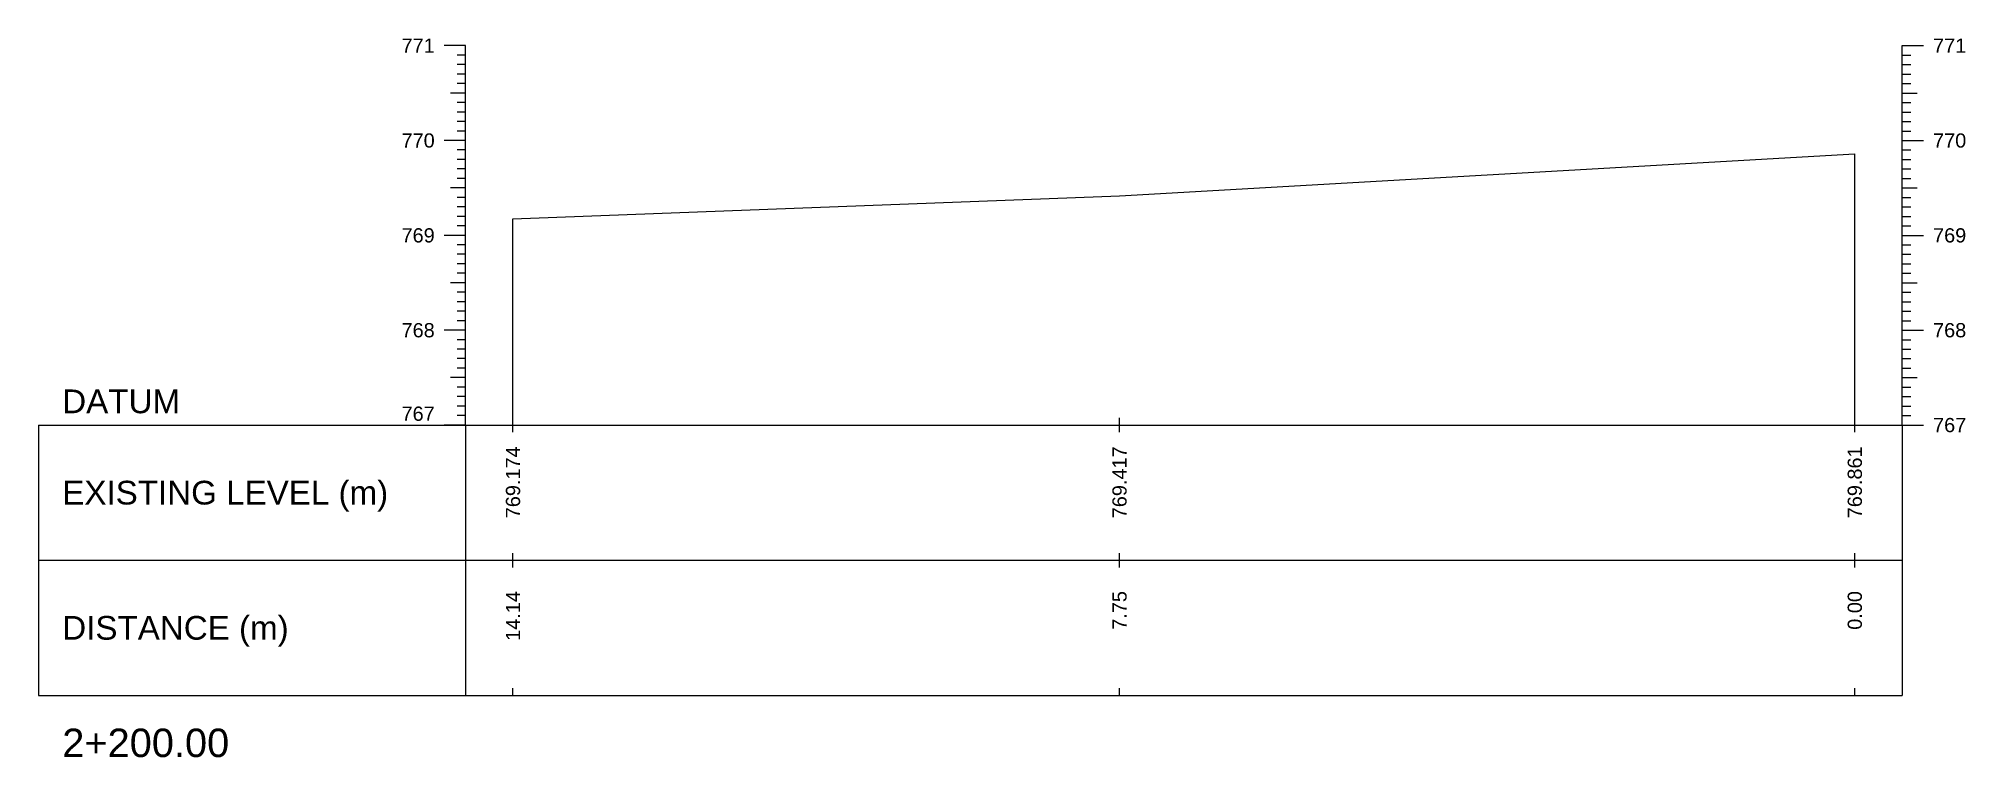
# Model space of a CAD drawing. Header units: millimetres. Extents: x 505 to 14020, y 627 to 6964.
# Drawn here: x 11934.9 to 12138, y 5209.1 to 5284.8 of the extents above; entities that cross this region are included whole.
import ezdxf
from ezdxf.enums import TextEntityAlignment as Align

# ---------------------------------------------------------------- set-up
doc = ezdxf.new("R2010")
doc.units = ezdxf.units.MM
doc.layers.add('CS_Drawing', color=7, linetype='Continuous')
doc.layers.add('GL', color=3, linetype='Continuous')
doc.styles.get("Standard").update_dxf_attribs({"font": 'arial.ttf'})

msp = doc.modelspace()

# ---------------------------------------------------------------- texts
at = {"layer": 'CS_Drawing'}
for s, p in [('771', (11976.661, 5284.098)), ('770', (11976.661, 5274.098)), ('769', (11976.661, 5264.098)), ('768', (11976.661, 5254.098))]:
    msp.add_text(s, height=1.5, dxfattribs=at).set_placement(p, align=Align.MIDDLE_RIGHT)
for s, height, p in [('771', 1.5, (12134.561, 5284.098)), ('770', 1.5, (12134.561, 5274.098)), ('769', 1.5, (12134.561, 5264.098)), ('768', 1.5, (12134.561, 5254.098)), ('DATUM', 2.5, (11937.411, 5246.598)), ('767', 1.5, (12134.561, 5244.098)), ('767', 1.5, (12134.561, 5244.098)), ('EXISTING LEVEL (m)', 2.5, (11937.411, 5236.973)), ('DISTANCE (m)', 2.5, (11937.411, 5222.723)), ('2+200.00', 3, (11937.411, 5210.598))]:
    msp.add_text(s, height=height, dxfattribs=at).set_placement(p, align=Align.MIDDLE_LEFT)
msp.add_text('767', height=1.5, dxfattribs=at).set_placement((11976.661, 5244.548), align=Align.RIGHT)
for s, p in [('769.174', (11984.911, 5241.848)), ('769.417', (12048.826, 5241.848)), ('769.861', (12126.311, 5241.848)), ('14.14', (11984.911, 5226.598)), ('7.75', (12048.826, 5226.598)), ('0.00', (12126.311, 5226.598))]:
    msp.add_text(s, height=1.5, rotation=90, dxfattribs=at).set_placement(p, align=Align.MIDDLE_RIGHT)

# ---------------------------------------------------------------- linework, layer by layer
at = {"layer": 'CS_Drawing'}
for p, q in [((11979.911, 5284.098), (11977.661, 5284.098)), ((11979.911, 5284.098), (11978.336, 5284.098)), ((11979.911, 5244.098), (11979.911, 5284.098)), ((12131.311, 5284.098), (12133.561, 5284.098)), ((12131.311, 5284.098), (12132.886, 5284.098)), ((12131.311, 5244.098), (12131.311, 5284.098)), ((11979.911, 5283.098), (11979.011, 5283.098)), ((11979.911, 5282.098), (11979.011, 5282.098)), ((12131.311, 5283.098), (12132.211, 5283.098)), ((12131.311, 5282.098), (12132.211, 5282.098)), ((11979.911, 5281.098), (11979.011, 5281.098)), ((11979.911, 5280.098), (11979.011, 5280.098)), ((12131.311, 5281.098), (12132.211, 5281.098)), ((12131.311, 5280.098), (12132.211, 5280.098)), ((11979.911, 5279.098), (11978.336, 5279.098)), ((11979.911, 5279.098), (11979.011, 5279.098)), ((11979.911, 5278.098), (11979.011, 5278.098)), ((12131.311, 5279.098), (12132.886, 5279.098)), ((12131.311, 5279.098), (12132.211, 5279.098)), ((12131.311, 5278.098), (12132.211, 5278.098)), ((11979.911, 5277.098), (11979.011, 5277.098)), ((11979.911, 5276.098), (11979.011, 5276.098)), ((12131.311, 5277.098), (12132.211, 5277.098)), ((12131.311, 5276.098), (12132.211, 5276.098)), ((11979.911, 5274.098), (11977.661, 5274.098)), ((11979.911, 5274.098), (11978.336, 5274.098)), ((11979.911, 5275.098), (11979.011, 5275.098)), ((11979.911, 5274.098), (11979.011, 5274.098)), ((12131.311, 5275.098), (12132.211, 5275.098)), ((12131.311, 5274.098), (12133.561, 5274.098)), ((12131.311, 5274.098), (12132.886, 5274.098)), ((12131.311, 5274.098), (12132.211, 5274.098)), ((11979.911, 5273.098), (11979.011, 5273.098)), ((11979.911, 5272.098), (11979.011, 5272.098)), ((12126.311, 5244.098), (12126.311, 5272.708)), ((12131.311, 5273.098), (12132.211, 5273.098)), ((12131.311, 5272.098), (12132.211, 5272.098)), ((11979.911, 5271.098), (11979.011, 5271.098)), ((11979.911, 5270.098), (11979.011, 5270.098)), ((12131.311, 5271.098), (12132.211, 5271.098)), ((12131.311, 5270.098), (12132.211, 5270.098)), ((11979.911, 5269.098), (11978.336, 5269.098)), ((11979.911, 5269.098), (11979.011, 5269.098)), ((11979.911, 5268.098), (11979.011, 5268.098)), ((12131.311, 5269.098), (12132.886, 5269.098)), ((12131.311, 5269.098), (12132.211, 5269.098)), ((12131.311, 5268.098), (12132.211, 5268.098)), ((11979.911, 5267.098), (11979.011, 5267.098)), ((11979.911, 5266.098), (11979.011, 5266.098)), ((11984.911, 5244.098), (11984.911, 5265.838)), ((12131.311, 5267.098), (12132.211, 5267.098)), ((12131.311, 5266.098), (12132.211, 5266.098)), ((11979.911, 5264.098), (11977.661, 5264.098)), ((11979.911, 5264.098), (11978.336, 5264.098)), ((11979.911, 5265.098), (11979.011, 5265.098)), ((11979.911, 5264.098), (11979.011, 5264.098)), ((12131.311, 5265.098), (12132.211, 5265.098)), ((12131.311, 5264.098), (12133.561, 5264.098)), ((12131.311, 5264.098), (12132.886, 5264.098)), ((12131.311, 5264.098), (12132.211, 5264.098)), ((11979.911, 5263.098), (11979.011, 5263.098)), ((11979.911, 5262.098), (11979.011, 5262.098)), ((12131.311, 5263.098), (12132.211, 5263.098)), ((12131.311, 5262.098), (12132.211, 5262.098)), ((11979.911, 5261.098), (11979.011, 5261.098)), ((11979.911, 5260.098), (11979.011, 5260.098)), ((12131.311, 5261.098), (12132.211, 5261.098)), ((12131.311, 5260.098), (12132.211, 5260.098)), ((11979.911, 5259.098), (11978.336, 5259.098)), ((11979.911, 5259.098), (11979.011, 5259.098)), ((11979.911, 5258.098), (11979.011, 5258.098)), ((12131.311, 5259.098), (12132.886, 5259.098)), ((12131.311, 5259.098), (12132.211, 5259.098)), ((12131.311, 5258.098), (12132.211, 5258.098)), ((11979.911, 5257.098), (11979.011, 5257.098)), ((11979.911, 5256.098), (11979.011, 5256.098)), ((12131.311, 5257.098), (12132.211, 5257.098)), ((12131.311, 5256.098), (12132.211, 5256.098)), ((11979.911, 5254.098), (11977.661, 5254.098)), ((11979.911, 5254.098), (11978.336, 5254.098)), ((11979.911, 5255.098), (11979.011, 5255.098)), ((11979.911, 5254.098), (11979.011, 5254.098)), ((12131.311, 5255.098), (12132.211, 5255.098)), ((12131.311, 5254.098), (12133.561, 5254.098)), ((12131.311, 5254.098), (12132.886, 5254.098)), ((12131.311, 5254.098), (12132.211, 5254.098)), ((11979.911, 5253.098), (11979.011, 5253.098)), ((11979.911, 5252.098), (11979.011, 5252.098)), ((12131.311, 5253.098), (12132.211, 5253.098)), ((12131.311, 5252.098), (12132.211, 5252.098)), ((11979.911, 5251.098), (11979.011, 5251.098)), ((11979.911, 5250.098), (11979.011, 5250.098)), ((12131.311, 5251.098), (12132.211, 5251.098)), ((12131.311, 5250.098), (12132.211, 5250.098)), ((11979.911, 5249.098), (11978.336, 5249.098)), ((11979.911, 5249.098), (11979.011, 5249.098)), ((11979.911, 5248.098), (11979.011, 5248.098)), ((12131.311, 5249.098), (12132.886, 5249.098)), ((12131.311, 5249.098), (12132.211, 5249.098)), ((12131.311, 5248.098), (12132.211, 5248.098)), ((11979.911, 5247.098), (11979.011, 5247.098)), ((11979.911, 5246.098), (11979.011, 5246.098)), ((12131.311, 5247.098), (12132.211, 5247.098)), ((12131.311, 5246.098), (12132.211, 5246.098)), ((11934.911, 5244.098), (11979.911, 5244.098)), ((11934.911, 5244.098), (11934.911, 5215.598)), ((11979.911, 5244.098), (11977.661, 5244.098)), ((11979.911, 5244.098), (11978.336, 5244.098)), ((11979.911, 5245.098), (11979.011, 5245.098)), ((11979.911, 5244.098), (11979.011, 5244.098)), ((11979.911, 5244.098), (12131.311, 5244.098)), ((11979.911, 5244.098), (11979.911, 5215.598)), ((11984.911, 5243.348), (11984.911, 5244.848)), ((12048.826, 5243.348), (12048.826, 5244.848)), ((12126.311, 5243.348), (12126.311, 5244.848)), ((12131.311, 5245.098), (12132.211, 5245.098)), ((12131.311, 5244.098), (12133.561, 5244.098)), ((12131.311, 5244.098), (12132.886, 5244.098)), ((12131.311, 5244.098), (12132.211, 5244.098)), ((12131.311, 5244.098), (12131.311, 5215.598)), ((11934.911, 5229.848), (11979.911, 5229.848)), ((11979.911, 5229.848), (12131.311, 5229.848)), ((11979.911, 5229.848), (12131.311, 5229.848)), ((11984.911, 5229.098), (11984.911, 5230.598)), ((12048.826, 5229.098), (12048.826, 5230.598)), ((12126.311, 5229.098), (12126.311, 5230.598)), ((11934.911, 5215.598), (11979.911, 5215.598)), ((11979.911, 5215.598), (12131.311, 5215.598)), ((11984.911, 5215.598), (11984.911, 5216.348)), ((12048.826, 5215.598), (12048.826, 5216.348)), ((12126.311, 5215.598), (12126.311, 5216.348))]:
    msp.add_line(p, q, dxfattribs=at)
at = {"layer": 'GL'}
msp.add_lwpolyline([(11984.911, 5265.838), (12048.826, 5268.268), (12126.311, 5272.708)], dxfattribs=at)

msp.set_redraw_order([(e.dxf.handle, doc.entitydb.next_handle()) for e in msp.query("TEXT MTEXT ATTDEF DIMENSION ARC_DIMENSION")])  # texts and dimensions are drawn at this point

doc.saveas('drawing.dxf')
